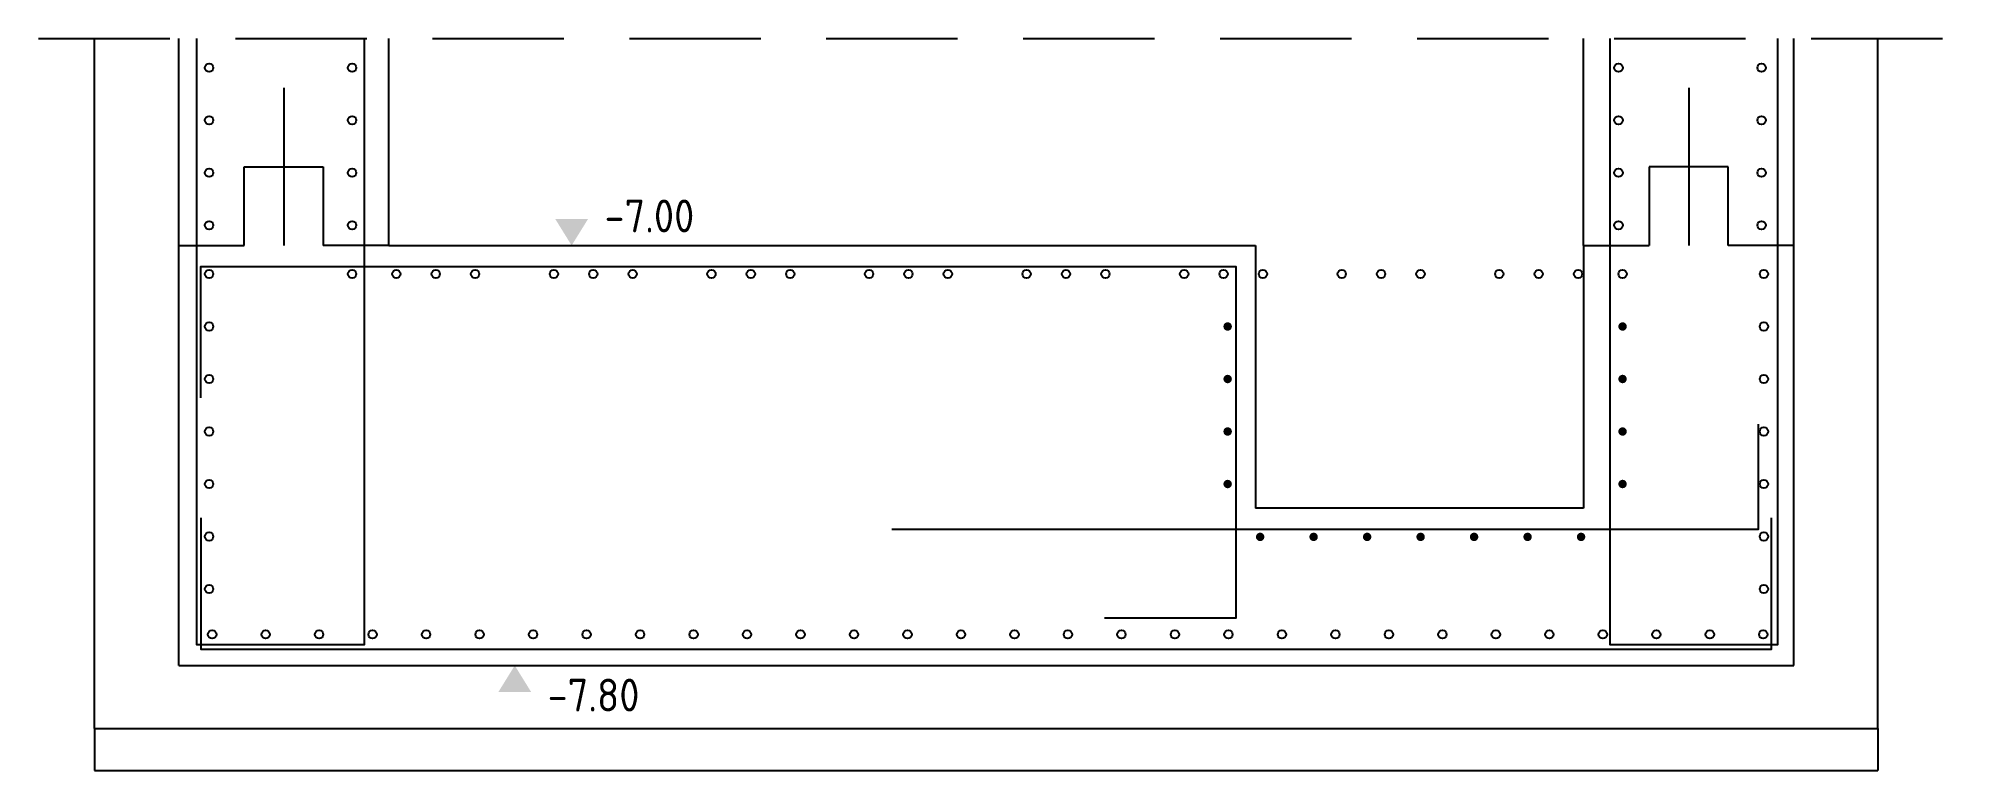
# Model space of a CAD drawing. Extents: x -20 to 69, y 0 to 100.
# Drawn here: x -11.131 to -7.468, y 16.444 to 17.838 of the extents above; entities that cross this region are included whole.
import ezdxf

# ---------------------------------------------------------------- set-up
doc = ezdxf.new("R2010")
doc.units = 0
doc.header["$LTSCALE"] = 0.25
doc.linetypes.add('AUSGEZOGEN', pattern=[1000.01, 1000, 0.01])
doc.linetypes.add('GESTRICHELTX2', pattern=[1.5, 1, -0.5])
for name, color, linetype in [('AFU', 7, 'Continuous'), ('BETON', 7, 'Continuous'), ('HILFE', 7, 'Continuous'), ('koten', 7, 'Continuous'), ('RND', 7, 'Continuous')]:
    doc.layers.add(name, color=color, linetype=linetype)
doc.layers.add('NOPLOT', color=7, linetype='Continuous', plot=False)
doc.styles.add('txt', font='isocp.shx')

# ---------------------------------------------------------------- blocks, each defined once
blk = doc.blocks.new('okrd_o')
at = {"layer": 'koten', "color": 7, "linetype": 'Continuous'}
blk.add_solid([(-0.125, 0.202), (0.125, 0.202), (0, 0)], dxfattribs=at)
at = {"layer": 'koten', "style": 'txt'}
blk.add_attdef('OKRD', (0.25, 0.1), '', height=0.25, dxfattribs=at)
blk = doc.blocks.new('okrd_u')
at = {"layer": 'koten', "color": 7, "linetype": 'Continuous'}
blk.add_solid([(-0.125, -0.202), (0.125, -0.202), (0, 0)], dxfattribs=at)
at = {"layer": 'koten', "style": 'txt'}
blk.add_attdef('OKRD', (0.25, -0.35), '', height=0.25, dxfattribs=at)

msp = doc.modelspace()

# ---------------------------------------------------------------- linework, layer by layer
at = {"layer": 'AFU', "color": 1, "linetype": 'AUSGEZOGEN'}
for p, q in [((-10.6645, 17.7437), (-10.6645, 17.4437)), ((-7.9895, 17.7437), (-7.9895, 17.4437))]:
    msp.add_line(p, q, dxfattribs=at)
at = {"layer": 'AFU', "color": 8, "linetype": 'AUSGEZOGEN'}
for p, q in [((-10.7395, 17.4437), (-10.7395, 17.5937)), ((-10.7395, 17.5937), (-10.5895, 17.5937)), ((-10.5895, 17.5937), (-10.5895, 17.4437)), ((-7.9145, 17.5937), (-8.0645, 17.5937)), ((-8.0645, 17.5937), (-8.0645, 17.4437)), ((-7.9145, 17.4437), (-7.9145, 17.5937)), ((-10.8645, 17.4437), (-10.7395, 17.4437)), ((-10.4645, 17.4437), (-10.5895, 17.4437)), ((-8.1895, 17.4437), (-8.0645, 17.4437)), ((-7.7895, 17.4437), (-7.9145, 17.4437))]:
    msp.add_line(p, q, dxfattribs=at)
at = {"layer": 'BETON', "color": 6, "linetype": 'AUSGEZOGEN'}
for p, q in [((-10.8645, 16.6437), (-10.8645, 17.838)), ((-10.4645, 17.4437), (-10.4645, 17.838)), ((-8.1895, 17.4437), (-8.1895, 17.838)), ((-7.7895, 16.6437), (-7.7895, 17.838)), ((-10.4645, 17.4437), (-8.8145, 17.4437)), ((-8.8145, 17.4437), (-8.8145, 16.9437)), ((-8.1895, 17.4437), (-8.1895, 16.9437)), ((-8.1895, 16.9437), (-8.8145, 16.9437)), ((-10.8645, 16.6437), (-7.7895, 16.6437))]:
    msp.add_line(p, q, dxfattribs=at)
at = {"layer": 'HILFE', "color": 102, "linetype": 'GESTRICHELTX2'}
msp.add_line((-11.1314, 17.838), (-7.4682, 17.838), dxfattribs=at)
at = {"layer": 'HILFE', "color": 102, "linetype": 'AUSGEZOGEN'}
for p, q in [((-11.0245, 16.5237), (-11.0245, 17.838)), ((-7.6295, 16.5237), (-7.6295, 17.838)), ((-11.0245, 16.5237), (-7.6295, 16.5237)), ((-11.0245, 16.5237), (-11.0245, 16.4437)), ((-7.6295, 16.5237), (-7.6295, 16.4437)), ((-11.0245, 16.4437), (-7.6295, 16.4437))]:
    msp.add_line(p, q, dxfattribs=at)
at = {"layer": 'NOPLOT', "color": 191, "linetype": 'Continuous'}
for centre in [(-8.8001, 17.3894), (-8.6501, 17.3894), (-8.5751, 17.3894), (-8.5001, 17.3894), (-8.3501, 17.3894), (-8.2751, 17.3894), (-8.2001, 17.3894)]:
    msp.add_circle(centre, 0.008, dxfattribs=at)
at = {"layer": 'RND', "color": 1, "linetype": 'AUSGEZOGEN'}
for points in [[(-10.8306, 17.838), (-10.8306, 16.6837), (-10.5106, 16.6837), (-10.5106, 17.838)], [(-8.1396, 17.838), (-8.1396, 16.6837), (-7.8196, 16.6837), (-7.8196, 17.838)], [(-10.822, 17.1537), (-10.822, 17.4037), (-8.852, 17.4037), (-8.852, 16.7337), (-9.102, 16.7337)], [(-9.5067, 16.9037), (-7.8567, 16.9037), (-7.8567, 17.1037)], [(-10.822, 16.9249), (-10.822, 16.6749), (-7.832, 16.6749), (-7.832, 16.9249)]]:
    msp.add_lwpolyline(points, dxfattribs=at)
at = {"layer": 'RND', "color": 7, "linetype": 'AUSGEZOGEN', "const_width": 0.008}
for points in [[(-8.8713, 17.2894, 1), (-8.8633, 17.2894, 1)], [(-8.1194, 17.2894, 1), (-8.1114, 17.2894, 1)], [(-8.8713, 17.1894, 1), (-8.8633, 17.1894, 1)], [(-8.1194, 17.1894, 1), (-8.1114, 17.1894, 1)], [(-8.8713, 17.0894, 1), (-8.8633, 17.0894, 1)], [(-8.1194, 17.0894, 1), (-8.1114, 17.0894, 1)], [(-8.8713, 16.9894, 1), (-8.8633, 16.9894, 1)], [(-8.1194, 16.9894, 1), (-8.1114, 16.9894, 1)], [(-8.8094, 16.8887, 1), (-8.8014, 16.8887, 1)], [(-8.7076, 16.8887, 1), (-8.6996, 16.8887, 1)], [(-8.6057, 16.8887, 1), (-8.5977, 16.8887, 1)], [(-8.5039, 16.8887, 1), (-8.4959, 16.8887, 1)], [(-8.4021, 16.8887, 1), (-8.3941, 16.8887, 1)], [(-8.3002, 16.8887, 1), (-8.2922, 16.8887, 1)], [(-8.1984, 16.8887, 1), (-8.1904, 16.8887, 1)]]:
    msp.add_lwpolyline(points, format="xyb", close=True, dxfattribs=at)
at = {"layer": 'RND', "color": 7, "linetype": 'AUSGEZOGEN'}
for centre in [(-10.8066, 17.7823), (-10.5344, 17.7823), (-8.1231, 17.7823), (-7.8508, 17.7823), (-10.8066, 17.6823), (-10.5344, 17.6823), (-8.1231, 17.6823), (-7.8508, 17.6823), (-10.8066, 17.5823), (-10.5344, 17.5823), (-8.1231, 17.5823), (-7.8508, 17.5823), (-10.8066, 17.4823), (-10.5344, 17.4823), (-8.1231, 17.4823), (-7.8508, 17.4823), (-10.8066, 17.3894), (-10.5344, 17.3894), (-10.4501, 17.3894), (-10.3001, 17.3894), (-10.1501, 17.3894), (-10.0001, 17.3894), (-9.8501, 17.3894), (-9.7001, 17.3894), (-9.5501, 17.3894), (-9.4001, 17.3894), (-9.2501, 17.3894), (-9.1001, 17.3894), (-8.9501, 17.3894), (-8.1154, 17.3894), (-7.8463, 17.3894), (-10.8066, 17.2894), (-7.8463, 17.2894), (-10.8066, 17.1894), (-7.8463, 17.1894), (-10.8066, 17.0894), (-7.8463, 17.0894), (-10.8066, 16.9894), (-7.8463, 16.9894), (-10.8066, 16.8894), (-7.8463, 16.8894), (-10.8066, 16.7894), (-7.8463, 16.7894), (-10.8008, 16.7029), (-10.6989, 16.7029), (-10.5971, 16.7029), (-10.4953, 16.7029), (-10.3934, 16.7029), (-10.2916, 16.7029), (-10.1898, 16.7029), (-10.0879, 16.7029), (-9.9861, 16.7029), (-9.8842, 16.7029), (-9.7824, 16.7029), (-9.6806, 16.7029), (-9.5787, 16.7029), (-9.4769, 16.7029), (-9.375, 16.7029), (-9.2732, 16.7029), (-9.1714, 16.7029), (-9.0695, 16.7029), (-8.9677, 16.7029), (-8.8659, 16.7029), (-8.764, 16.7029), (-8.6622, 16.7029), (-8.5603, 16.7029), (-8.4585, 16.7029), (-8.3567, 16.7029), (-8.2548, 16.7029), (-8.153, 16.7029), (-8.0511, 16.7029), (-7.9493, 16.7029), (-7.8475, 16.7029)]:
    msp.add_circle(centre, 0.008, dxfattribs=at)
at = {"layer": 'RND', "color": 102, "linetype": 'AUSGEZOGEN'}
for centre in [(-10.3751, 17.3894), (-10.0751, 17.3894), (-9.7751, 17.3894), (-9.4751, 17.3894), (-9.1751, 17.3894), (-8.8751, 17.3894)]:
    msp.add_circle(centre, 0.008, dxfattribs=at)

# ---------------------------------------------------------------- block references
at = {"layer": 'koten', "color": 1, "xscale": 0.25, "yscale": 0.25, "zscale": 0.25}
for name, p, values in [('okrd_o', (-10.1163, 17.4437), {'OKRD': '-7.00'}), ('okrd_u', (-10.2246, 16.6437), {'OKRD': '-7.80'})]:
    msp.add_blockref(name, p, dxfattribs=at).add_auto_attribs(values)

doc.saveas('drawing.dxf')
